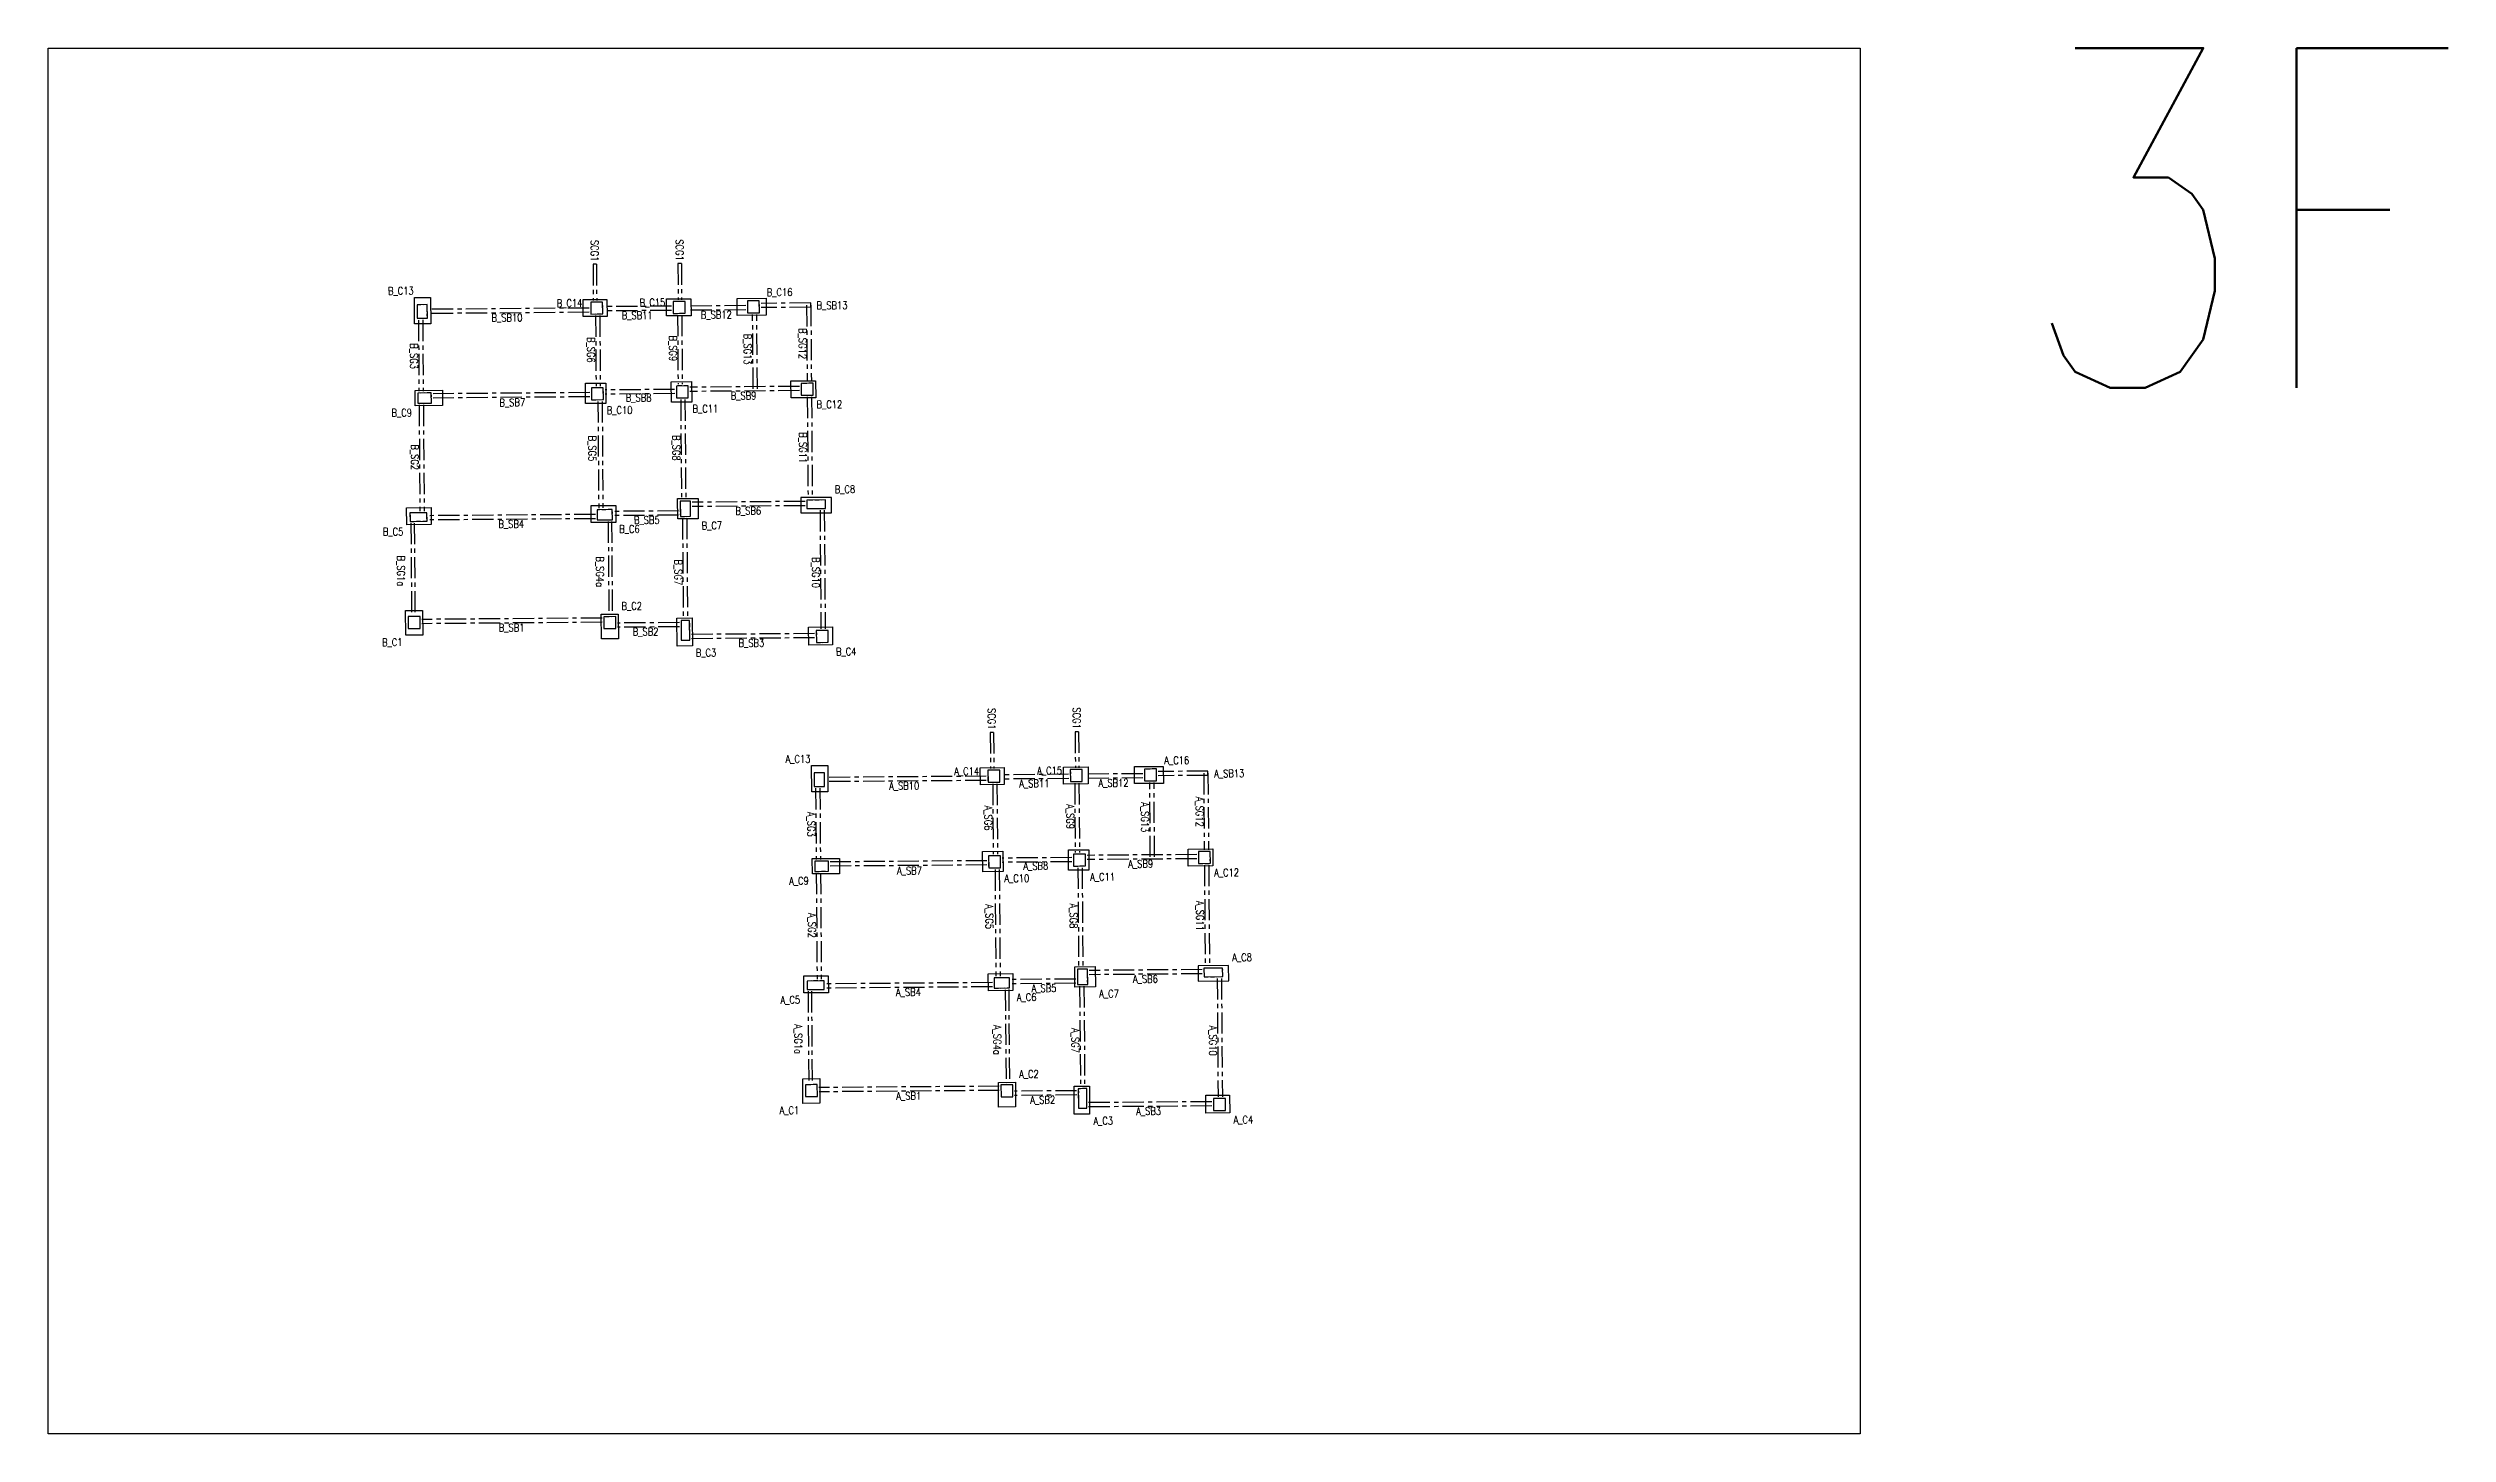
# Model space of a CAD drawing. Header units: millimetres. Extents: x 39613 to 69886, y 27475 to 191272.
# Drawn here: x 50002 to 64126, y 54941 to 63097 of the extents above; entities that cross this region are included whole.
import ezdxf
from ezdxf.enums import TextEntityAlignment as Align

# ---------------------------------------------------------------- set-up
doc = ezdxf.new("R2010")
doc.units = ezdxf.units.MM
doc.header["$LTSCALE"] = 100
doc.header["$MEASUREMENT"] = 0
doc.linetypes.add('CENTER', pattern=[2, 1.25, -0.25, 0.25, -0.25])
doc.linetypes.add('HIDDEN', pattern=[0.375, 0.25, -0.125])
for name, color, linetype in [('TC-COLUMN', 1, 'Continuous'), ('TC-TB', 2, 'Continuous'), ('TC-TC', 4, 'Continuous'), ('TC-虛鋼柱', 4, 'HIDDEN'), ('TC-鋼柱', 11, 'Continuous'), ('TC-鋼粱', 183, 'CENTER')]:
    doc.layers.add(name, color=color, linetype=linetype)
doc.styles.get("Standard").update_dxf_attribs({"font": 'txt.shx', "width": 0.8, "bigfont": 'ae.shx'})

msp = doc.modelspace()

# ---------------------------------------------------------------- texts
at = {"layer": 'Defpoints', "color": 2, "width": 0.8}
msp.add_text('3F', height=2000, rotation=360, dxfattribs=at).set_placement((61589.25, 63096.68), align=Align.TOP_LEFT)
at = {"layer": 'TC-TB', "width": 0.8}
for s, rotation, p in [('SCG1', 270.440027, (53218.52, 61904.23)), ('SCG1', 270.440027, (53718.57, 61908.07)), ('B_SB13', 0.440027, (54615.98, 61582.44)), ('B_SB10', 0.440027, (52702.86, 61510.24)), ('B_SB11', 0.440027, (53468.98, 61523.63)), ('B_SB12', 0.440027, (53934.94, 61527.2)), ('B_SG3', 270, (52155.92, 61283.69)), ('B_SG6', 270, (53197.98, 61320.54)), ('B_SG9', 270, (53680.39, 61328.99)), ('B_SG13', 270, (54119.95, 61324.76)), ('B_SG12', 270, (54442.67, 61357.34)), ('B_SB7', 0.440027, (52734.23, 61010.78)), ('B_SB8', 0.440027, (53477.65, 61038.82)), ('B_SB9', 0.440027, (54095, 61050.7)), ('B_SG2', 270, (52160.49, 60688.96)), ('B_SG5', 270, (53205.02, 60740.33)), ('B_SG8', 270, (53700, 60744.13)), ('B_SG11', 270, (54444.88, 60744.73)), ('B_SB4', 0.440027, (52727.92, 60295.9)), ('B_SB5', 0.440027, (53525.76, 60319.03)), ('B_SB6', 0.440027, (54122.86, 60373.6)), ('B_SG1a', 270, (52079.52, 60019.63)), ('B_SG4a', 270, (53250.59, 60014.9)), ('B_SG7', 270, (53710.77, 60011.47)), ('B_SG10', 270, (54520.66, 60010.4)), ('B_SB1', 0.440027, (52730.11, 59685.9)), ('B_SB2', 0.440027, (53518.38, 59661.95)), ('B_SB3', 0.440027, (54141.4, 59595.93)), ('SCG1', 270.440027, (55555.95, 59149.6)), ('SCG1', 270.440027, (56056, 59153.44)), ('A_SB10', 0.440027, (55040.29, 58755.61)), ('A_SB11', 0.440027, (55806.41, 58769)), ('A_SB12', 0.440027, (56272.37, 58772.57)), ('A_SB13', 0.440027, (56953.41, 58827.81)), ('A_SG6', 270, (55535.41, 58565.91)), ('A_SG9', 270, (56017.82, 58574.36)), ('A_SG13', 270, (56457.38, 58570.13)), ('A_SG12', 270, (56780.1, 58602.71)), ('A_SG3', 270, (54493.35, 58529.06)), ('A_SB7', 0.440027, (55071.66, 58256.15)), ('A_SB8', 0.440027, (55815.08, 58284.19)), ('A_SB9', 0.440027, (56432.43, 58296.07)), ('A_SG5', 270, (55542.45, 57985.69)), ('A_SG8', 270, (56037.44, 57989.5)), ('A_SG11', 270, (56782.31, 57990.1)), ('A_SG2', 270, (54497.92, 57934.33)), ('A_SB6', 0.440027, (56460.29, 57618.97)), ('A_SB4', 0.440027, (55065.35, 57541.27)), ('A_SB5', 0.440027, (55863.19, 57564.4)), ('A_SG1a', 270, (54416.95, 57265)), ('A_SG4a', 270, (55588.02, 57260.27)), ('A_SG7', 270, (56048.2, 57256.84)), ('A_SG10', 270, (56858.09, 57255.77)), ('A_SB1', 0.440027, (55067.54, 56931.27)), ('A_SB2', 0.440027, (55855.81, 56907.32)), ('A_SB3', 0.440027, (56478.83, 56841.3))]:
    msp.add_text(s, height=45, rotation=rotation, dxfattribs=at).set_placement(p, align=Align.MIDDLE_CENTER)
at = {"layer": 'TC-TC', "width": 0.8}
for s, p in [('B_C13', (52077.97, 61667.95)), ('B_C14', (53070.89, 61595.57)), ('B_C15', (53558.93, 61599.32)), ('B_C16', (54307.38, 61660.07)), ('B_C12', (54600.43, 60999.58)), ('B_C9', (52083.48, 60950.78)), ('B_C10', (53365.79, 60965.82)), ('B_C11', (53870.57, 60974.19)), ('B_C8', (54691.9, 60500.48)), ('B_C5', (52032.75, 60250.56)), ('B_C6', (53423.67, 60266.24)), ('B_C7', (53908.52, 60286.96)), ('B_C2', (53437.14, 59813.82)), ('B_C1', (52027.74, 59600.44)), ('B_C3', (53874.4, 59538.87)), ('B_C4', (54699.24, 59545.21)), ('A_C13', (54415.4, 58913.32)), ('A_C16', (56644.81, 58905.44)), ('A_C14', (55408.32, 58840.94)), ('A_C15', (55896.36, 58844.69)), ('A_C9', (54420.91, 58196.15)), ('A_C10', (55703.22, 58211.19)), ('A_C11', (56208, 58219.56)), ('A_C12', (56937.86, 58244.95)), ('A_C8', (57029.33, 57745.85)), ('A_C5', (54370.18, 57495.93)), ('A_C6', (55761.1, 57511.61)), ('A_C7', (56245.95, 57532.33)), ('A_C2', (55774.57, 57059.19)), ('A_C1', (54365.17, 56845.81)), ('A_C3', (56211.83, 56784.24)), ('A_C4', (57036.67, 56790.58))]:
    msp.add_text(s, height=45, rotation=0.440027, dxfattribs=at).set_placement(p, align=Align.MIDDLE_CENTER)

# ---------------------------------------------------------------- linework, layer by layer
at = {"layer": 'Defpoints'}
msp.add_lwpolyline([(60666.19, 54941.32), (50001.56, 54941.32), (50001.56, 63096.68), (60666.19, 63096.68)], close=True, dxfattribs=at)
at = {"layer": 'TC-COLUMN'}
for points in [[(52159.46, 61473.57), (52158.27, 61628.56), (52253.27, 61629.29), (52254.46, 61474.3)], [(53150.73, 61616.18), (53290.73, 61617.26), (53291.49, 61517.26), (53151.5, 61516.19)], [(53640.78, 61619.95), (53785.77, 61621.06), (53786.54, 61521.06), (53641.54, 61519.95)], [(54057.66, 61623.15), (54227.65, 61624.45), (54228.42, 61524.46), (54058.42, 61523.15)], [(52322.47, 61082.62), (52323.16, 60992.62), (52163.17, 60991.39), (52162.47, 61081.39)], [(53284.57, 61125.2), (53285.49, 61005.2), (53165.49, 61004.28), (53164.57, 61124.28)], [(53789.35, 61133.57), (53790.27, 61013.58), (53670.27, 61012.66), (53669.35, 61132.65)], [(54374.36, 61137.85), (54519.35, 61138.96), (54520.12, 61038.96), (54375.13, 61037.85)], [(52111.67, 60391.17), (52256.66, 60392.28), (52257.43, 60292.28), (52112.44, 60291.17)], [(53197.6, 60404.51), (53342.59, 60405.62), (53343.36, 60305.62), (53198.37, 60304.51)], [(53827.3, 60446.35), (53828.22, 60326.35), (53708.22, 60325.43), (53707.3, 60445.42)], [(54432.28, 60450.98), (54432.97, 60360.98), (54612.96, 60362.37), (54612.27, 60452.37)], [(52107.43, 59641.05), (52106.32, 59786.05), (52206.31, 59786.81), (52207.43, 59641.82)], [(53258.63, 59619.95), (53257.51, 59764.95), (53357.51, 59765.72), (53358.62, 59620.72)], [(53702.83, 59742.56), (53792.83, 59743.25), (53794.1, 59578.26), (53704.1, 59577.57)], [(54478.13, 59688.82), (54618.13, 59689.9), (54618.93, 59584.9), (54478.94, 59583.82)], [(54496.89, 58718.94), (54495.7, 58873.93), (54590.7, 58874.66), (54591.89, 58719.67)], [(55488.16, 58861.55), (55628.16, 58862.63), (55628.92, 58762.63), (55488.93, 58761.56)], [(55978.21, 58865.32), (56123.2, 58866.43), (56123.97, 58766.43), (55978.98, 58765.32)], [(56565.85, 58769.83), (56395.85, 58768.52), (56395.09, 58868.52), (56565.08, 58869.82)], [(55622, 58370.57), (55622.92, 58250.57), (55502.92, 58249.65), (55502, 58369.65)], [(56126.78, 58378.94), (56127.7, 58258.95), (56007.7, 58258.03), (56006.78, 58378.02)], [(56711.79, 58383.22), (56856.78, 58384.33), (56857.55, 58284.33), (56712.56, 58283.22)], [(54659.9, 58327.99), (54660.59, 58237.99), (54500.6, 58236.76), (54499.91, 58326.76)], [(54449.1, 57636.54), (54594.09, 57637.65), (54594.86, 57537.65), (54449.87, 57536.54)], [(55535.03, 57649.88), (55680.02, 57650.99), (55680.79, 57550.99), (55535.8, 57549.88)], [(56164.73, 57691.72), (56165.65, 57571.72), (56045.65, 57570.8), (56044.73, 57690.79)], [(56769.71, 57696.35), (56770.4, 57606.35), (56950.39, 57607.74), (56949.7, 57697.74)], [(54444.86, 56886.42), (54443.75, 57031.42), (54543.74, 57032.18), (54544.86, 56887.19)], [(55596.06, 56865.32), (55594.94, 57010.32), (55694.94, 57011.09), (55696.05, 56866.09)], [(56040.26, 56987.93), (56130.26, 56988.62), (56131.53, 56823.63), (56041.53, 56822.94)], [(56815.56, 56934.19), (56955.56, 56935.27), (56956.36, 56830.27), (56816.37, 56829.19)]]:
    msp.add_lwpolyline(points, close=True, dxfattribs=at)
at = {"layer": 'TC-虛鋼柱'}
for points in [[(52174.21, 61506.18), (52234.21, 61506.64), (52233.6, 61586.64), (52173.6, 61586.18)], [(53196.38, 61531.53), (53266.38, 61532.07), (53265.84, 61602.07), (53195.84, 61601.53)], [(53681.43, 61535.26), (53751.43, 61535.79), (53750.89, 61605.79), (53680.89, 61605.26)], [(54118.31, 61538.61), (54188.3, 61539.15), (54187.77, 61609.15), (54117.77, 61608.61)], [(52178.05, 61006.51), (52258.05, 61007.12), (52257.59, 61067.12), (52177.59, 61066.51)], [(53200.32, 61027.05), (53270.32, 61027.59), (53269.78, 61097.58), (53199.78, 61097.05)], [(53700.08, 61037.89), (53770.08, 61038.42), (53769.54, 61108.42), (53699.54, 61107.88)], [(54435.01, 61053.31), (54505.01, 61053.85), (54504.47, 61123.84), (54434.47, 61123.31)], [(52132.28, 60311.32), (52232.28, 60312.09), (52231.9, 60362.09), (52131.9, 60361.32)], [(53233.25, 60319.78), (53323.25, 60320.47), (53322.79, 60380.47), (53232.79, 60379.78)], [(53723.1, 60340.54), (53783.1, 60341), (53782.41, 60431), (53722.41, 60430.54)], [(54577.77, 60387.1), (54577.39, 60437.09), (54467.39, 60436.25), (54467.78, 60386.25)], [(52122.12, 59681.16), (52192.12, 59681.7), (52191.58, 59751.7), (52121.58, 59751.16)], [(53273.16, 59680.07), (53343.16, 59680.6), (53342.62, 59750.6), (53272.63, 59750.06)], [(53728.83, 59612.75), (53778.83, 59613.13), (53777.95, 59728.13), (53727.95, 59727.74)], [(54523.82, 59599.17), (54593.82, 59599.71), (54593.28, 59669.71), (54523.28, 59669.17)], [(54511.64, 58751.55), (54571.64, 58752.01), (54571.03, 58832.01), (54511.03, 58831.55)], [(55533.81, 58776.9), (55603.81, 58777.44), (55603.27, 58847.44), (55533.27, 58846.9)], [(56018.86, 58780.63), (56088.86, 58781.16), (56088.32, 58851.16), (56018.32, 58850.62)], [(56455.74, 58783.98), (56525.74, 58784.52), (56525.2, 58854.52), (56455.2, 58853.98)], [(55537.75, 58272.42), (55607.75, 58272.95), (55607.21, 58342.95), (55537.21, 58342.42)], [(56037.51, 58283.26), (56107.51, 58283.79), (56106.97, 58353.79), (56036.97, 58353.25)], [(56772.44, 58298.68), (56842.44, 58299.22), (56841.9, 58369.21), (56771.9, 58368.68)], [(54515.48, 58251.88), (54595.48, 58252.49), (54595.02, 58312.49), (54515.02, 58311.88)], [(56060.54, 57585.91), (56120.53, 57586.37), (56119.84, 57676.37), (56059.84, 57675.91)], [(56915.2, 57632.47), (56914.82, 57682.46), (56804.82, 57681.62), (56805.21, 57631.62)], [(54469.71, 57556.69), (54569.71, 57557.46), (54569.33, 57607.46), (54469.33, 57606.69)], [(55570.68, 57565.15), (55660.68, 57565.84), (55660.22, 57625.84), (55570.22, 57625.15)], [(54459.55, 56926.53), (54529.55, 56927.07), (54529.01, 56997.07), (54459.01, 56996.53)], [(55610.59, 56925.44), (55680.59, 56925.97), (55680.05, 56995.97), (55610.06, 56995.43)], [(56066.26, 56858.12), (56116.26, 56858.5), (56115.38, 56973.5), (56065.38, 56973.11)], [(56861.25, 56844.54), (56931.25, 56845.08), (56930.71, 56915.07), (56860.71, 56914.54)]]:
    msp.add_lwpolyline(points, close=True, dxfattribs=at)
at = {"layer": 'TC-鋼柱'}
for points in [[(52174.21, 61506.18), (52234.21, 61506.64), (52233.6, 61586.64), (52173.6, 61586.18)], [(53196.38, 61531.53), (53266.38, 61532.07), (53265.84, 61602.07), (53195.84, 61601.53)], [(53681.43, 61535.26), (53751.43, 61535.79), (53750.89, 61605.79), (53680.89, 61605.26)], [(54118.31, 61538.61), (54188.3, 61539.15), (54187.77, 61609.15), (54117.77, 61608.61)], [(52178.05, 61006.51), (52258.05, 61007.12), (52257.59, 61067.12), (52177.59, 61066.51)], [(53200.32, 61027.05), (53270.32, 61027.59), (53269.78, 61097.58), (53199.78, 61097.05)], [(53700.08, 61037.89), (53770.08, 61038.42), (53769.54, 61108.42), (53699.54, 61107.88)], [(54435.01, 61053.31), (54505.01, 61053.85), (54504.47, 61123.84), (54434.47, 61123.31)], [(52132.28, 60311.32), (52232.28, 60312.09), (52231.9, 60362.09), (52131.9, 60361.32)], [(53233.25, 60319.78), (53323.25, 60320.47), (53322.79, 60380.47), (53232.79, 60379.78)], [(53723.1, 60340.54), (53783.1, 60341), (53782.41, 60431), (53722.41, 60430.54)], [(54577.77, 60387.1), (54577.39, 60437.09), (54467.39, 60436.25), (54467.78, 60386.25)], [(52122.12, 59681.16), (52192.12, 59681.7), (52191.58, 59751.7), (52121.58, 59751.16)], [(53273.16, 59680.07), (53343.16, 59680.6), (53342.62, 59750.6), (53272.63, 59750.06)], [(53728.83, 59612.75), (53778.83, 59613.13), (53777.95, 59728.13), (53727.95, 59727.74)], [(54523.82, 59599.17), (54593.82, 59599.71), (54593.28, 59669.71), (54523.28, 59669.17)], [(54511.64, 58751.55), (54571.64, 58752.01), (54571.03, 58832.01), (54511.03, 58831.55)], [(55533.81, 58776.9), (55603.81, 58777.44), (55603.27, 58847.44), (55533.27, 58846.9)], [(56018.86, 58780.63), (56088.86, 58781.16), (56088.32, 58851.16), (56018.32, 58850.62)], [(56455.74, 58783.98), (56525.74, 58784.52), (56525.2, 58854.52), (56455.2, 58853.98)], [(55537.75, 58272.42), (55607.75, 58272.95), (55607.21, 58342.95), (55537.21, 58342.42)], [(56037.51, 58283.26), (56107.51, 58283.79), (56106.97, 58353.79), (56036.97, 58353.25)], [(56772.44, 58298.68), (56842.44, 58299.22), (56841.9, 58369.21), (56771.9, 58368.68)], [(54515.48, 58251.88), (54595.48, 58252.49), (54595.02, 58312.49), (54515.02, 58311.88)], [(56060.54, 57585.91), (56120.53, 57586.37), (56119.84, 57676.37), (56059.84, 57675.91)], [(56915.2, 57632.47), (56914.82, 57682.46), (56804.82, 57681.62), (56805.21, 57631.62)], [(54469.71, 57556.69), (54569.71, 57557.46), (54569.33, 57607.46), (54469.33, 57606.69)], [(55570.68, 57565.15), (55660.68, 57565.84), (55660.22, 57625.84), (55570.22, 57625.15)], [(54459.55, 56926.53), (54529.55, 56927.07), (54529.01, 56997.07), (54459.01, 56996.53)], [(55610.59, 56925.44), (55680.59, 56925.97), (55680.05, 56995.97), (55610.06, 56995.43)], [(56066.26, 56858.12), (56116.26, 56858.5), (56115.38, 56973.5), (56065.38, 56973.11)], [(56861.25, 56844.54), (56931.25, 56845.08), (56930.71, 56915.07), (56860.71, 56914.54)]]:
    msp.add_lwpolyline(points, close=True, dxfattribs=at)
at = {"layer": 'TC-鋼粱'}
for p, q in [((53229.13, 61824.31), (53209.14, 61824.16)), ((53209.14, 61824.16), (53210.77, 61611.64)), ((53229.13, 61824.31), (53230.77, 61611.8)), ((53729.18, 61828.15), (53709.18, 61828)), ((53709.18, 61828), (53710.81, 61615.49)), ((53729.18, 61828.15), (53730.81, 61615.64)), ((54490.84, 61596.48), (54197.88, 61594.23)), ((54491.03, 61571.48), (54490.84, 61596.48)), ((52181.79, 61496.24), (52185.01, 61076.56)), ((52206.79, 61496.43), (52210.01, 61076.76)), ((53186.11, 61566.45), (52243.81, 61559.22)), ((53186.31, 61541.45), (52244, 61534.22)), ((53223.93, 61521.74), (53227.12, 61107.26)), ((53248.93, 61521.94), (53252.12, 61107.45)), ((53671.1, 61577.68), (53276.05, 61574.65)), ((53671.29, 61552.68), (53276.25, 61549.65)), ((53706.5, 61525.45), (53709.63, 61117.96)), ((53731.5, 61525.64), (53734.63, 61118.15)), ((54107.98, 61581.03), (53761.1, 61578.37)), ((54108.17, 61556.04), (53761.29, 61553.37)), ((54151.74, 61091.13), (54148.38, 61528.84)), ((54176.74, 61091.33), (54173.38, 61529.04)), ((54491.03, 61571.48), (54198.07, 61569.23)), ((54465.94, 61583.78), (54469.39, 61133.58)), ((54490.94, 61583.98), (54494.39, 61133.77)), ((53189.99, 61069.28), (52267.63, 61062.2)), ((53190.18, 61044.28), (52267.82, 61037.2)), ((53689.69, 61087.81), (53279.88, 61084.66)), ((53689.89, 61062.81), (53280.07, 61059.66)), ((53725.32, 61028.08), (53729.84, 60440.6)), ((53750.32, 61028.27), (53754.84, 60440.79)), ((54424.61, 61105.73), (53779.6, 61100.78)), ((54424.8, 61080.73), (53779.79, 61075.78)), ((54470.09, 61043.58), (54474.67, 60446.31)), ((54495.08, 61043.77), (54499.67, 60446.5)), ((52185.63, 60996.57), (52190.43, 60371.77)), ((52210.63, 60996.76), (52215.42, 60371.96)), ((53237.89, 61017.34), (53242.71, 60389.85)), ((53262.89, 61017.53), (53267.71, 60390.05)), ((53223, 60352.2), (52242.03, 60344.67)), ((53223.19, 60327.2), (52242.22, 60319.67)), ((53712.86, 60372.96), (53332.87, 60370.05)), ((53713.05, 60347.96), (53333.06, 60345.05)), ((53735.82, 60330.5), (53740.37, 59737.84)), ((53760.82, 60330.7), (53765.37, 59738.03)), ((54457.45, 60428.67), (53792.47, 60423.57)), ((54457.64, 60403.67), (53792.66, 60398.57)), ((54545.35, 60376.85), (54550.71, 59679.38)), ((54570.35, 60377.04), (54575.71, 59679.57)), ((52137.36, 60301.36), (52141.51, 59761.32)), ((52157.36, 60301.52), (52161.51, 59761.47)), ((53298.32, 60310.28), (53302.55, 59760.3)), ((53318.32, 60310.43), (53322.55, 59760.45)), ((53262.68, 59742.49), (52201.72, 59734.34)), ((53262.88, 59717.49), (52201.91, 59709.34)), ((53718.04, 59715.98), (53352.91, 59713.18)), ((53718.23, 59690.99), (53353.1, 59688.18)), ((54513.42, 59651.29), (53788.58, 59645.72)), ((54513.61, 59626.29), (53788.77, 59620.72)), ((55566.56, 59069.68), (55546.57, 59069.53)), ((55546.57, 59069.53), (55548.2, 58857.01)), ((55566.56, 59069.68), (55568.2, 58857.17)), ((56066.61, 59073.52), (56046.61, 59073.37)), ((56046.61, 59073.37), (56048.24, 58860.86)), ((56066.61, 59073.52), (56068.24, 58861.01)), ((55523.54, 58811.82), (54581.24, 58804.59)), ((55523.74, 58786.82), (54581.43, 58779.59)), ((55561.36, 58767.11), (55564.55, 58352.63)), ((55586.36, 58767.31), (55589.55, 58352.82)), ((56008.53, 58823.05), (55613.48, 58820.01)), ((56008.72, 58798.05), (55613.68, 58795.02)), ((56043.93, 58770.82), (56047.06, 58363.33)), ((56068.93, 58771.01), (56072.06, 58363.52)), ((56445.41, 58826.4), (56098.53, 58823.74)), ((56445.6, 58801.4), (56098.72, 58798.74)), ((56489.17, 58336.5), (56485.81, 58774.21)), ((56514.17, 58336.7), (56510.81, 58774.4)), ((56828.27, 58841.84), (56535.31, 58839.6)), ((56828.46, 58816.85), (56535.5, 58814.6)), ((56803.37, 58829.15), (56806.82, 58378.95)), ((56828.46, 58816.85), (56828.27, 58841.84)), ((56828.37, 58829.35), (56831.82, 58379.14)), ((54519.22, 58741.61), (54522.44, 58321.93)), ((54544.22, 58741.8), (54547.44, 58322.13)), ((56762.04, 58351.1), (56117.03, 58346.15)), ((54523.06, 58241.94), (54527.86, 57617.14)), ((54548.06, 58242.13), (54552.85, 57617.33)), ((55527.42, 58314.65), (54605.06, 58307.57)), ((55527.61, 58289.65), (54605.25, 58282.57)), ((55575.32, 58262.71), (55580.14, 57635.22)), ((55600.32, 58262.9), (55605.14, 57635.42)), ((56027.12, 58333.18), (55617.31, 58330.03)), ((56027.32, 58308.18), (55617.5, 58305.03)), ((56062.76, 58273.45), (56067.27, 57685.97)), ((56087.75, 58273.64), (56092.27, 57686.16)), ((56762.23, 58326.1), (56117.22, 58321.15)), ((56807.52, 58288.95), (56812.1, 57691.68)), ((56832.51, 58289.14), (56837.1, 57691.87)), ((56794.88, 57674.04), (56129.9, 57668.94)), ((56795.07, 57649.04), (56130.09, 57643.94)), ((54474.79, 57546.73), (54478.94, 57006.69)), ((54494.79, 57546.89), (54498.94, 57006.84)), ((55560.43, 57597.57), (54579.46, 57590.04)), ((55560.62, 57572.57), (54579.65, 57565.04)), ((55635.76, 57555.65), (55639.98, 57005.66)), ((55655.75, 57555.8), (55659.98, 57005.82)), ((56050.29, 57618.33), (55670.3, 57615.42)), ((56050.48, 57593.33), (55670.49, 57590.42)), ((56073.25, 57575.87), (56077.8, 56983.21)), ((56098.25, 57576.07), (56102.8, 56983.4)), ((56882.78, 57622.22), (56888.14, 56924.75)), ((56907.78, 57622.41), (56913.14, 56924.94)), ((55600.11, 56987.86), (54539.15, 56979.71)), ((55600.31, 56962.86), (54539.34, 56954.71)), ((56055.47, 56961.35), (55690.34, 56958.55)), ((56055.66, 56936.36), (55690.53, 56933.55)), ((56850.85, 56896.66), (56126.01, 56891.09)), ((56851.04, 56871.66), (56126.2, 56866.09))]:
    msp.add_line(p, q, dxfattribs=at)

msp.set_redraw_order([(e.dxf.handle, doc.entitydb.next_handle()) for e in msp.query("TEXT MTEXT ATTDEF DIMENSION ARC_DIMENSION")])  # texts and dimensions are drawn at this point

doc.saveas('drawing.dxf')
